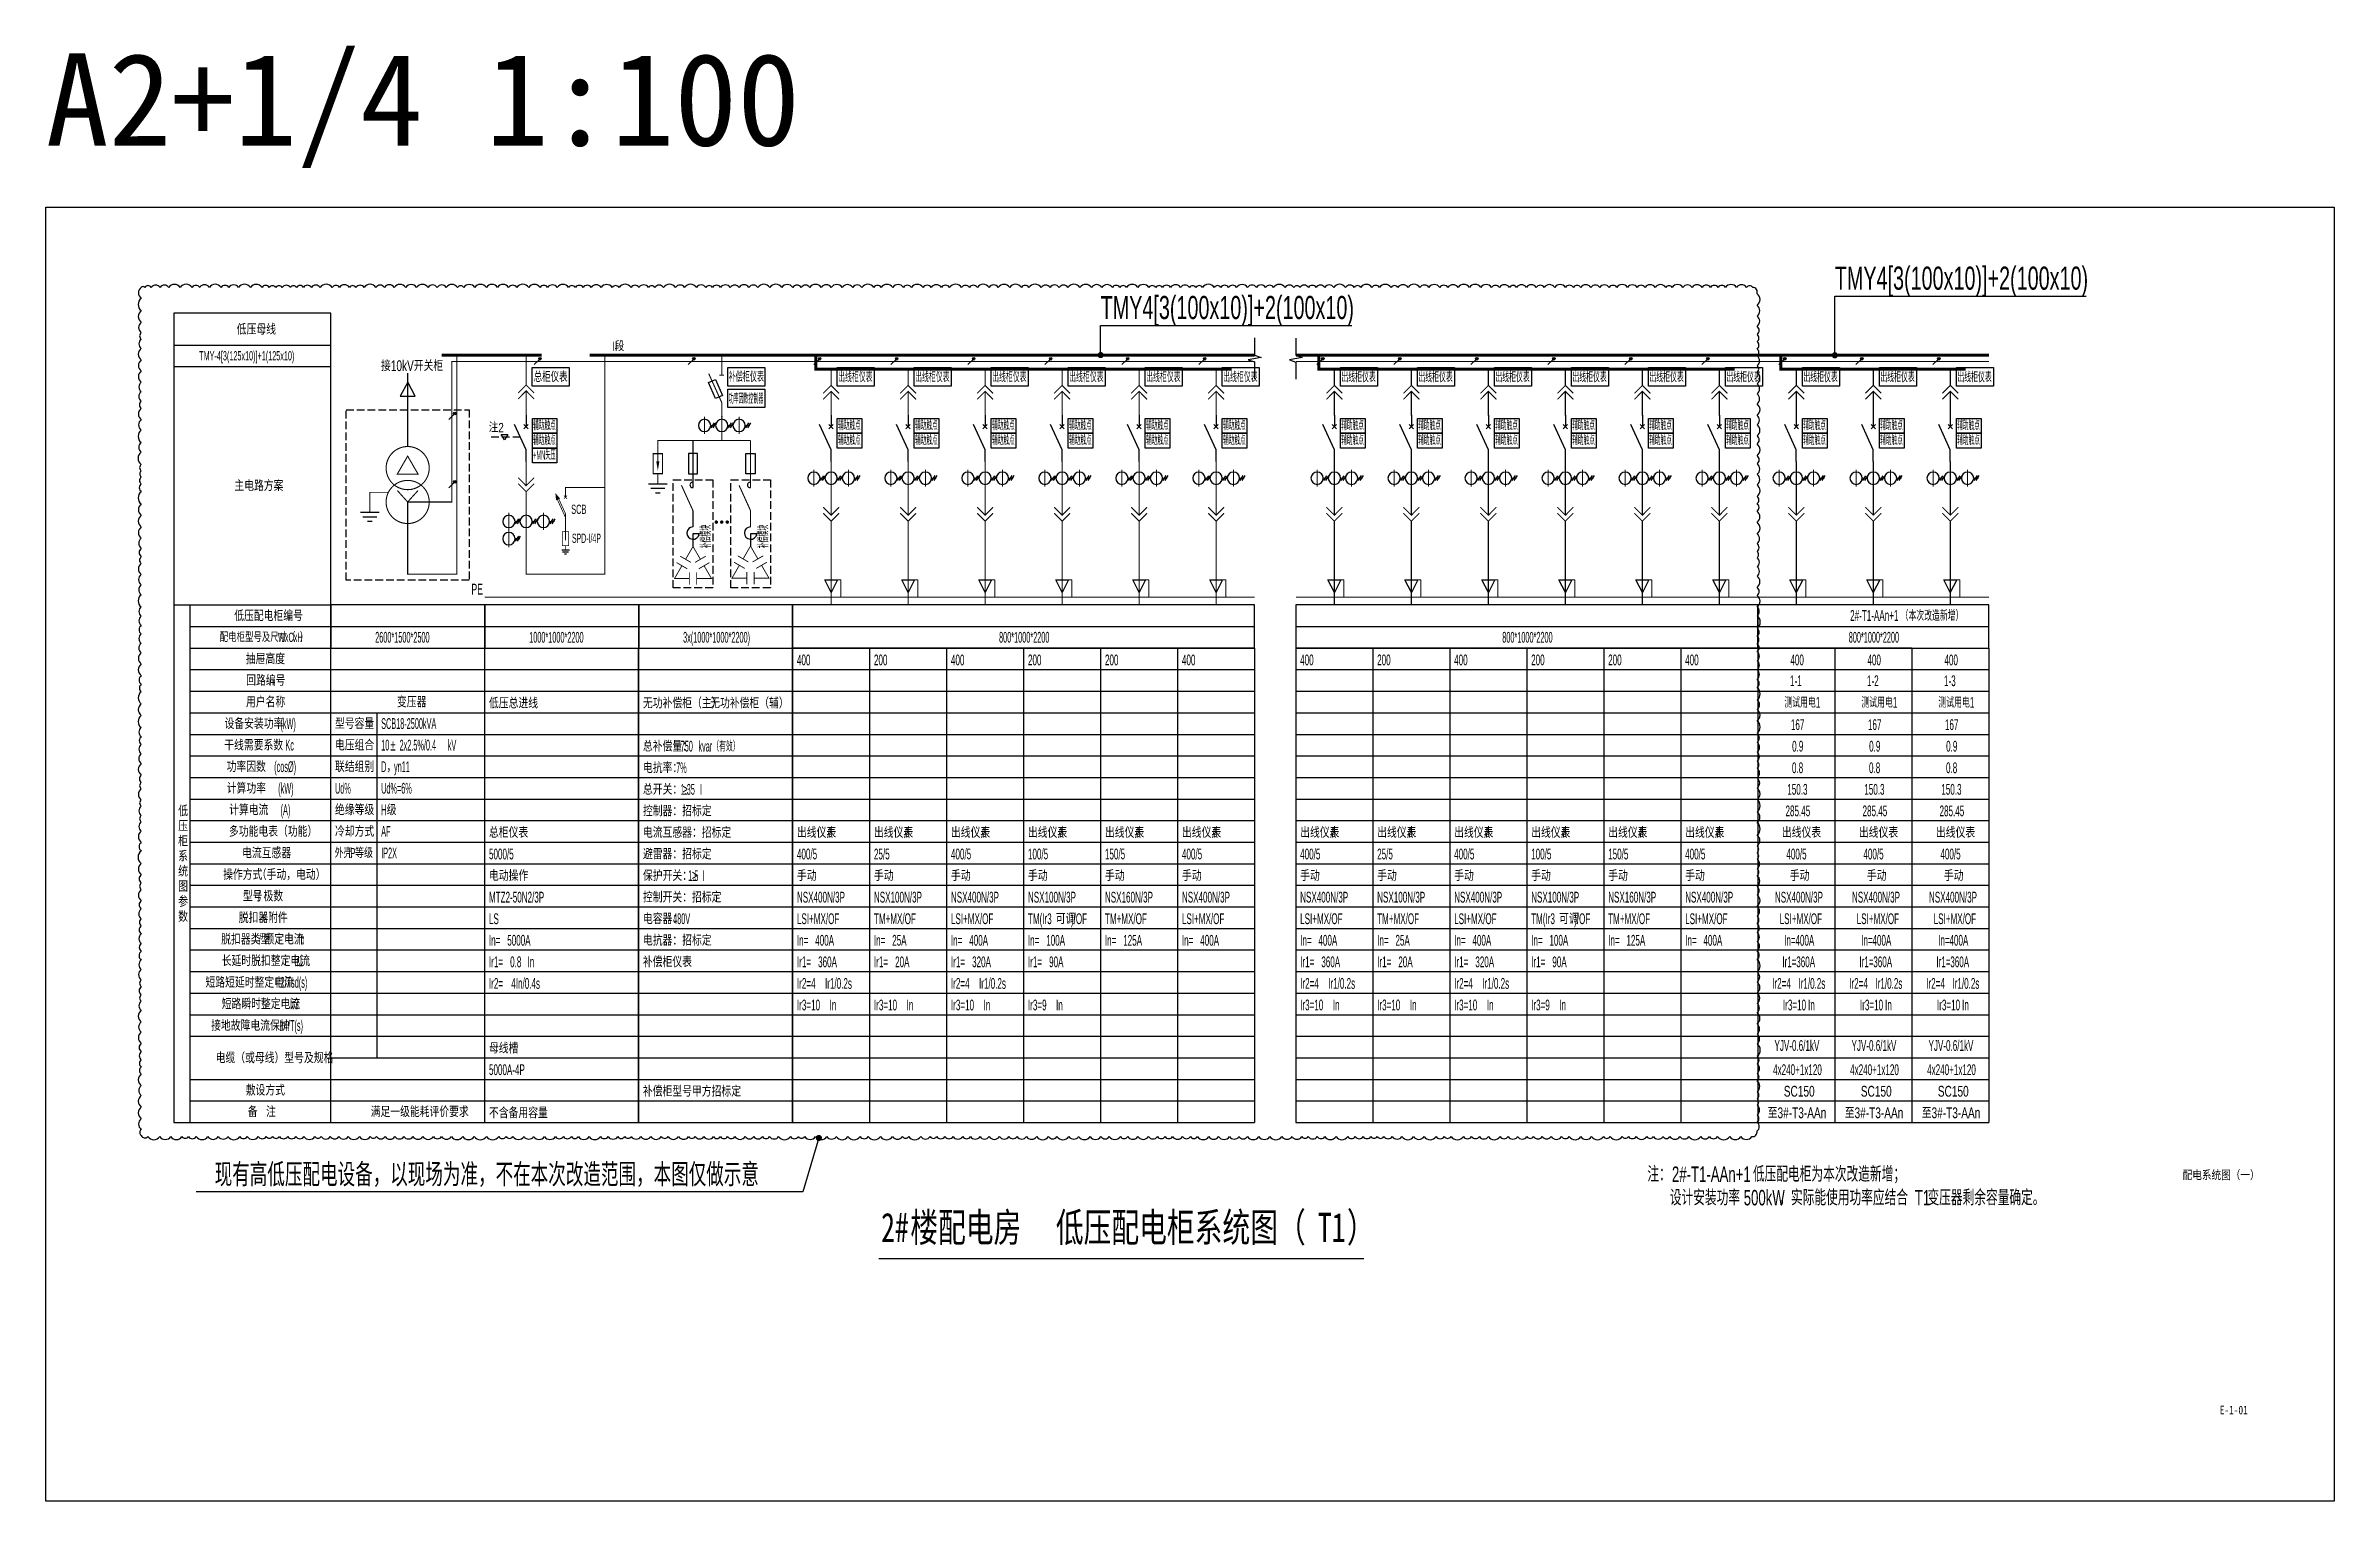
# Model space of a CAD drawing. Extents: x 280258 to 354558, y 678222 to 725463.
import ezdxf
from ezdxf.enums import TextEntityAlignment as Align

# ---------------------------------------------------------------- set-up
doc = ezdxf.new("R2010")
doc.units = 0
doc.header["$LTSCALE"] = 1000
doc.linetypes.add('CENTER2', pattern=[1.125, 0.75, -0.125, 0.125, -0.125])
doc.linetypes.add('DASH', pattern=[0.35, 0.25, -0.1])
doc.layers.get('0').update_dxf_attribs({"linetype": 'CONTINUOUS'})
for name, color, linetype in [('DIM-系统', 3, 'CONTINUOUS'), ('E-D-低压系统图线形', 110, 'CONTINUOUS'), ('E-D-低压表计', 7, 'CONTINUOUS'), ('E-D-配电箱系统线形', 7, 'CONTINUOUS'), ('E-Z-标注文字', 7, 'CONTINUOUS'), ('PUB_TEXT', 7, 'CONTINUOUS'), ('TEL_SYMB', 3, 'CONTINUOUS'), ('TEL_TAB', 7, 'CONTINUOUS'), ('WIRE-母线', 6, 'CONTINUOUS'), ('WIRE-照明', 1, 'CONTINUOUS'), ('WIRE-系统', 4, 'CONTINUOUS')]:
    doc.layers.add(name, color=color, linetype=linetype)
doc.layers.add('yichutu', color=7, linetype='CONTINUOUS', true_color=0xffffff, plot=False)
doc.styles.add('_TEL_DIM', font='bzxw.shx', dxfattribs={"width": 0.8, "height": 3.5, "bigfont": 'bzhz.shx'})
doc.styles.get("Standard").update_dxf_attribs({"font": 'GBENOR', "bigfont": 'GBCBIG'})
doc.styles.add('宋体', font='', dxfattribs={"width": 0.7})
doc.styles.get('宋体').set_extended_font_data('SimSun')
doc.linetypes.add('Ground', pattern='A,0.75,-0.125,[135,sr.shx,S=0.1,R=0,X=-0.15,Y=0],0.125,-0.125', length=1.125)

msp = doc.modelspace()

# ---------------------------------------------------------------- texts
at = {"layer": 'DIM-系统', "color": 7, "style": '_TEL_DIM'}
for s, width, p in [('TMY', 0.64, (338344, 717546)), ('4[3(100x10)]+2(100x10)', 0.64, (339698, 717546)), ('现有高低压配电设备，以现场为准，不在本次改造范围，本图仅做示意', 0.8, (285742, 688442))]:
    msp.add_text(s, height=750, dxfattribs=dict(at, width=width)).set_placement(p)
at = {"layer": 'DIM-系统', "color": 252, "style": '_TEL_DIM', "width": 0.64}
for s, p in [('TMY', (314507, 716593)), ('4[3(100x10)]+2(100x10)', (315862, 716593))]:
    msp.add_text(s, height=750, dxfattribs=at).set_placement(p)
at = {"layer": 'DIM-系统', "color": 1, "style": '_TEL_DIM'}
for s, width, p in [('注：', 0.8, (332256, 688588)), ('2#-T1-AAn+1', 0.64, (333056, 688588)), ('低压配电柜为本次改造新增；', 0.8, (335684, 688588)), ('设计安装功率', 0.8, (332986, 687825)), ('500kW', 0.64, (335386, 687825)), ('，实际能使用功率应结合', 0.8, (336540, 687825)), ('T1', 0.64, (340940, 687825)), ('变压器剩余容量确定。', 0.8, (341352, 687825))]:
    msp.add_text(s, height=500, dxfattribs=dict(at, width=width)).set_placement(p)
at = {"layer": 'PUB_TEXT', "color": 1, "style": '宋体', "width": 0.8}
msp.add_text('配电系统图（一）', height=278.8, dxfattribs=at).set_placement((350886, 688674), align=Align.CENTER)
msp.add_text('E-1-01', height=278.8, dxfattribs=at).set_placement((350842, 681042))
at = {"layer": 'TEL_SYMB', "color": 7, "style": '宋体', "width": 0.7}
for s, height, p in [('2#', 944.1, (307381, 686640)), ('楼配电房', 944.1, (308326, 686640)), ('低压配电柜系统图（', 944.1, (313052, 686640)), ('T1', 944.1, (321558, 686640)), ('）', 944, (322503, 686640))]:
    msp.add_text(s, height=height, dxfattribs=at).set_placement(p)
at = {"layer": 'TEL_TAB', "style": '_TEL_DIM'}
for s, width, p in [('2#-T1-AAn+1 （本次改造新增）', 0.56, (338842, 706797)), ('1-1', 0.56, (336889, 704678)), ('1-2', 0.56, (339389, 704678)), ('1-3', 0.56, (341890, 704678)), ('测试用电1', 0.56, (336707, 703978)), ('测试用电1', 0.56, (339207, 703978)), ('测试用电1', 0.56, (341708, 703978)), ('至3#-T3-AAn', 0.7, (336165, 690654)), ('至3#-T3-AAn', 0.7, (338666, 690654)), ('至3#-T3-AAn', 0.7, (341166, 690654))]:
    msp.add_text(s, height=350, dxfattribs=dict(at, width=width)).set_placement(p)

# ---------------------------------------------------------------- blocks, each defined once
blk = doc.blocks.new('低压-左变')
at = {"layer": 'WIRE-系统', "linetype": 'Continuous'}
h = blk.add_hatch(color=0, dxfattribs=at)
h.dxf.hatch_style = 1
h.paths.add_polyline_path([(4069, 6215, 1), (3986, 6215, 1)])
h = blk.add_hatch(color=0, dxfattribs=at)
h.dxf.hatch_style = 1
h.paths.add_polyline_path([(4069, 3994, 1), (3986, 3994, 1)])
at = {"layer": 'E-D-低压系统图线形', "color": 0, "linetype": 'Continuous'}
for p, q in [((2500, 7229), (2254, 6781)), ((2254, 6781), (2741, 6781)), ((2741, 6781), (2500, 7229)), ((1573, 3004), (973, 3004)), ((1498, 2854), (1048, 2854)), ((1348, 2704), (1198, 2704))]:
    blk.add_line(p, q, dxfattribs=at)
at = {"layer": 'E-D-低压系统图线形', "color": 0, "linetype": 'Continuous', "const_width": 35}
for points in [[(4100, 8104), (4100, 1000), (2500, 1000), (2500, 2952)], [(2500, 7529), (2500, 5160)], [(2500, 3342), (2163, 3715)], [(2500, 3342), (2837, 3715)], [(1273, 3342), (1273, 3004)], [(2500, 3342), (2500, 2952)]]:
    blk.add_lwpolyline(points, dxfattribs=at)
at = {"layer": 'E-D-低压系统图线形', "color": 0, "linetype": 'DASH'}
blk.add_lwpolyline([(500, 6333), (4500, 6333), (4500, 800), (500, 800)], close=True, dxfattribs=at)
at = {"layer": 'E-D-低压系统图线形', "color": 0, "linetype": 'Continuous', "const_width": 35}
for points in [[(2500, 5142, -1), (2500, 3742, -1), (2500, 5142, 1)], [(2500, 4042, -1), (2500, 2642, -1), (2500, 4042, 1)]]:
    blk.add_lwpolyline(points, format="xyb", close=True, dxfattribs=at)
blk.add_lwpolyline([(2500, 4831), (2837, 4247), (2163, 4247)], close=True, dxfattribs=at)
at = {"layer": 'E-D-低压系统图线形', "color": 0, "linetype": 'Ground', "lineweight": 18, "const_width": 30}
blk.add_lwpolyline([(1867, 3654), (1272, 3654), (1273, 3342), (1273, 3342)], dxfattribs=at)
at = {"layer": 'WIRE-母线', "color": 0, "const_width": 100}
blk.add_lwpolyline([(5000, 8104), (3600, 8104)], dxfattribs=at)
at = {"layer": 'WIRE-系统', "color": 0, "linetype": 'Continuous'}
for p, q in [((3998, 6185), (3836, 6023)), ((3998, 3965), (3836, 3803))]:
    blk.add_line(p, q, dxfattribs=at)
at = {"layer": 'WIRE-系统', "color": 0, "linetype": 'Continuous', "const_width": 35}
blk.add_lwpolyline([(5000, 7904), (3932, 7904), (3932, 3342), (2500, 3342)], dxfattribs=at)
at = {"layer": 'WIRE-系统', "color": 0, "linetype": 'Continuous'}
for centre in [(4027, 6215), (4027, 3994)]:
    blk.add_circle(centre, 41.5, dxfattribs=at)
at = {"color": 0, "text_generation_flag": 4, "flags": 9}
blk.add_attdef('S', (2500, 5160), '', height=0.02, rotation=180, dxfattribs=at)
at = {"layer": 'E-D-低压系统图线形', "color": 0, "linetype": 'Continuous', "style": '_TEL_DIM'}
for s, width, p in [('接10kV开关柜', 0.7, (1634, 7591)), ('PE', 0.6, (4569, 337))]:
    blk.add_text(s, height=350, dxfattribs=dict(at, width=width)).set_placement(p)
blk = doc.blocks.new('$element$00000360')
at = {"color": 0, "const_width": 0.0233}
for points in [[(0, 0), (0, -0.345)], [(-0.172, -0.517), (0, -0.345), (0.172, -0.517)], [(-0.172, -0.647), (0, -0.474), (0.172, -0.647)], [(0, -1), (0, -0.474)]]:
    blk.add_lwpolyline(points, dxfattribs=at)
at = {"color": 0, "flags": 9}
blk.add_attdef('S', (0, 0), '', height=0.00000667, dxfattribs=at)
blk = doc.blocks.new('$element$00000497')
at = {"color": 0}
for points in [[(0, 0), (0, -0.25)], [(0, -1), (0, -0.75), (-0.25, -0.2)], [(-0.047, -0.297), (0.047, -0.203)], [(-0.047, -0.203), (0.047, -0.297)]]:
    blk.add_lwpolyline(points, dxfattribs=at)
at = {"color": 0, "flags": 9}
blk.add_attdef('S', (0, 0), '', height=0.00000667, dxfattribs=at)
blk = doc.blocks.new('低压总柜全功能表')
at = {"layer": 'E-D-低压表计', "color": 0, "linetype": 'Continuous'}
blk.add_lwpolyline([(0, 600), (1200, 600), (1200, 0), (0, 0)], close=True, dxfattribs=at)
at = {"layer": 'E-D-低压表计', "color": 0, "linetype": 'Continuous', "style": '_TEL_DIM', "width": 0.830105}
blk.add_text('总柜仪表', height=340, dxfattribs=at).set_placement((43, 131), (1145, 131), align=Align.FIT)
blk = doc.blocks.new('低压-左主进')
at = {"layer": 'WIRE-系统', "linetype": 'Continuous'}
h = blk.add_hatch(color=0, dxfattribs=at)
h.dxf.hatch_style = 1
h.paths.add_polyline_path([(1836, 7991, 1), (1753, 7991, 1)])
at = {"color": 0, "linetype": 'CENTER2'}
blk.add_lwpolyline([(2384, 3423, 144, 0, 0), (2295, 3632, 0, 0, 0)], format="xyseb", dxfattribs=at)
at = {"color": 0, "const_width": 25.2}
for points in [[(2626, 2834), (2363, 3413)], [(2409, 3435), (2626, 2957), (2626, 2096)], [(2677, 3548), (2575, 3446)], [(2575, 3548), (2677, 3446)]]:
    blk.add_lwpolyline(points, dxfattribs=at)
at = {"layer": 'E-D-低压系统图线形', "color": 0, "linetype": 'DASH'}
blk.add_line((1160, 5446), (131, 5446), dxfattribs=at)
at = {"layer": 'E-D-低压系统图线形', "color": 0, "linetype": 'Continuous'}
for p, q in [((536, 5528), (752, 5528)), ((644, 5363), (536, 5528)), ((752, 5528), (644, 5363)), ((787, 2911), (787, 2911)), ((787, 2351), (787, 2351)), ((1094, 2791), (994, 2631)), ((1094, 2231), (994, 2071)), ((1157, 2791), (1057, 2631)), ((1157, 2231), (1057, 2071)), ((1347, 2911), (1347, 2911)), ((1654, 2791), (1554, 2631)), ((1717, 2791), (1617, 2631)), ((1907, 2911), (1907, 2911)), ((2214, 2791), (2114, 2631)), ((2279, 2791), (2179, 2631)), ((2752, 1777), (2500, 1777)), ((2721, 1714), (2532, 1714)), ((2658, 1651), (2595, 1651))]:
    blk.add_line(p, q, dxfattribs=at)
for points, const_width in [([(1347, 7658), (1347, 8104)], 35), ([(3905, 8076), (3905, 1000), (1347, 1000), (1347, 3158)], 35), ([(3905, 3813), (2626, 3813), (2626, 3497)], 35), ([(787, 2991), (787, 2431)], 35), ([(1907, 2991), (1907, 2431)], 35), ([(787, 2431), (787, 1871)], 35), ([(987, 2711), (1147, 2711)], 35), ([(1547, 2711), (1707, 2711)], 35), ([(2109, 2711), (2269, 2711)], 35), ([(2731, 1923), (2521, 1923), (2521, 2378), (2731, 2378), (2731, 1923)], 24.5), ([(987, 2151), (1147, 2151)], 35), ([(2626, 1923), (2626, 1777)], 24.5)]:
    blk.add_lwpolyline(points, dxfattribs=dict(at, const_width=const_width))
at = {"layer": 'E-D-低压系统图线形', "color": 0, "linetype": 'Ground', "lineweight": 18, "const_width": 30}
blk.add_lwpolyline([(0, 250), (5000, 250)], dxfattribs=at)
at = {"layer": 'E-D-低压系统图线形', "color": 0, "linetype": 'Continuous'}
for centre, start, end in [((787, 2711), 90, 270), ((787, 2151), 90, 270), ((787, 2711), 270, 90), ((787, 2151), 270, 90), ((1347, 2711), 90, 270), ((1347, 2711), 270, 90), ((1907, 2711), 90, 270), ((1907, 2711), 270, 90)]:
    blk.add_arc(centre, 200, start, end, dxfattribs=at)
blk.add_solid([(2626, 2010), (2661, 2220), (2591, 2220), (2626, 2010)], dxfattribs=at)
at = {"layer": 'WIRE-母线', "color": 0, "const_width": 100}
for points in [[(1847, 8104), (0, 8104)], [(3405, 8104), (5000, 8104)]]:
    blk.add_lwpolyline(points, dxfattribs=at)
at = {"layer": 'WIRE-系统', "color": 0, "linetype": 'Continuous'}
blk.add_line((1765, 7961), (1603, 7799), dxfattribs=at)
at = {"layer": 'WIRE-系统', "color": 0, "linetype": 'Continuous', "const_width": 35}
blk.add_lwpolyline([(0, 7904), (5000, 7904)], dxfattribs=at)
at = {"layer": 'WIRE-系统', "color": 0, "linetype": 'Continuous'}
blk.add_circle((1795, 7991), 41.5, dxfattribs=at)
at = {"layer": 'E-D-低压系统图线形', "color": 252, "linetype": 'Continuous', "xscale": 1500, "yscale": 1500, "zscale": 1500}
for name, p in [('$element$00000360', (1347, 7658)), ('$element$00000497', (1347, 6158))]:
    blk.add_blockref(name, p, dxfattribs=at)
at = {"layer": 'E-D-低压系统图线形', "color": 252, "linetype": 'Continuous', "xscale": -1500, "yscale": 1500, "zscale": 1500, "rotation": 180}
blk.add_blockref('$element$00000360', (1347, 3158), dxfattribs=at)
at = {"layer": 'WIRE-照明', "color": 252}
blk.add_blockref('低压总柜全功能表', (1547, 7104), dxfattribs=at)
at = {"layer": 'E-D-低压系统图线形', "color": 0, "flags": 9}
blk.add_attdef('S', (2626, 3632), '', height=0.01, dxfattribs=at)
at = {"layer": 'E-D-低压系统图线形', "color": 0, "linetype": 'Continuous', "text_generation_flag": 4, "flags": 9}
blk.add_attdef('S', (2626, 1923), '', height=0.007, rotation=180, dxfattribs=at)
at = {"layer": 'E-Z-标注文字', "color": 0, "linetype": 'Continuous', "style": '_TEL_DIM'}
for s, width, p in [('I段 ', 0.8, (4132, 8244)), ('注2', 0.8, (131, 5607)), ('SCB', 0.6, (2809, 2955)), ('SPD-I/4P', 0.45, (2834, 2015))]:
    blk.add_text(s, height=300, dxfattribs=dict(at, width=width)).set_placement(p)
blk = doc.blocks.new('MN+OF')
at = {"layer": 'E-D-低压表计', "color": 0, "linetype": 'Continuous'}
for points in [[(577, 190), (1377, 190), (1377, -290), (577, -290)], [(577, -290), (1377, -290), (1377, -770), (577, -770)], [(577, -770), (1377, -770), (1377, -1250), (577, -1250)]]:
    blk.add_lwpolyline(points, close=True, dxfattribs=at)
at = {"layer": 'E-D-低压表计', "color": 0, "linetype": 'Continuous', "style": '_TEL_DIM'}
for s, width, p, p2 in [('辅助触点', 0.635692, (600, -190), (1333, -190)), ('辅助触点', 0.635692, (600, -670), (1333, -670)), ('+MN失压', 0.54657, (600, -1150), (1333, -1150))]:
    blk.add_text(s, height=300, dxfattribs=dict(at, width=width)).set_placement(p, p2, align=Align.FIT)
blk = doc.blocks.new('IP2X')
at = {"layer": 'TEL_TAB', "color": 0, "style": '_TEL_DIM', "width": 0.49}
blk.add_text('IP2X', height=350, dxfattribs=at).set_placement((140, -525))
blk = doc.blocks.new('2500TL1')
at = {"layer": 'TEL_TAB', "color": 0}
for p, q in [((5087, 9465), (0, 9465)), ((0, 9465), (0, -16800)), ((5087, -16800), (5087, 9465)), ((0, 8431), (5087, 8431)), ((0, 7744), (5087, 7744)), ((0, 0), (5087, 0)), ((517, 0), (517, -16800)), ((10087, 0), (5087, 0)), ((5087, 0), (5087, -1400)), ((15087, 0), (10087, 0)), ((10087, 0), (10087, -1400)), ((10087, -1400), (10087, 0)), ((15087, -1400), (15087, 0)), ((15087, 0), (15087, -1400)), ((517, -700), (5087, -700)), ((5087, -700), (10087, -700)), ((10087, -700), (15087, -700)), ((517, -1400), (5087, -1400)), ((5087, -1400), (10087, -1400)), ((10087, -1400), (15087, -1400)), ((10087, -16800), (10087, -1400)), ((15087, -16800), (15087, -1400)), ((517, -2100), (5087, -2100)), ((5087, -2100), (10087, -2100)), ((10087, -2100), (15087, -2100)), ((517, -2800), (5087, -2800)), ((5087, -2800), (10087, -2800)), ((10087, -2800), (15087, -2800)), ((517, -3500), (5087, -3500)), ((5087, -3500), (10087, -3500)), ((6587, -3500), (6587, -14700)), ((10087, -3500), (15087, -3500)), ((517, -4200), (5087, -4200)), ((5087, -4200), (10087, -4200)), ((10087, -4200), (15087, -4200)), ((517, -4900), (5087, -4900)), ((5087, -4900), (10087, -4900)), ((10087, -4900), (15087, -4900)), ((517, -5600), (5087, -5600)), ((5087, -5600), (10087, -5600)), ((10087, -5600), (15087, -5600)), ((517, -6300), (5087, -6300)), ((5087, -6300), (10087, -6300)), ((10087, -6300), (15087, -6300)), ((517, -7000), (5087, -7000)), ((5087, -7000), (10087, -7000)), ((10087, -7000), (15087, -7000)), ((517, -7700), (5087, -7700)), ((5087, -7700), (10087, -7700)), ((10087, -7700), (15087, -7700)), ((517, -8400), (5087, -8400)), ((5087, -8400), (10087, -8400)), ((10087, -8400), (15087, -8400)), ((517, -9100), (5087, -9100)), ((5087, -9100), (10087, -9100)), ((10087, -9100), (15087, -9100)), ((517, -9800), (5087, -9800)), ((5087, -9800), (10087, -9800)), ((10087, -9800), (15087, -9800)), ((517, -10500), (5087, -10500)), ((5087, -10500), (10087, -10500)), ((10087, -10500), (15087, -10500)), ((517, -11200), (5087, -11200)), ((5087, -11200), (10087, -11200)), ((10087, -11200), (15087, -11200)), ((517, -11900), (5087, -11900)), ((517, -12600), (5087, -12600)), ((5087, -11900), (10087, -11900)), ((5087, -12600), (10087, -12600)), ((10087, -11900), (15087, -11900)), ((10087, -12600), (15087, -12600)), ((517, -13300), (5087, -13300)), ((5087, -13300), (10087, -13300)), ((10087, -13300), (15087, -13300)), ((517, -14000), (5087, -14000)), ((5087, -14000), (10087, -14000)), ((10087, -14000), (15087, -14000)), ((5087, -14700), (10087, -14700)), ((10087, -14700), (15087, -14700)), ((517, -15400), (5087, -15400)), ((5087, -15400), (10087, -15400)), ((10087, -15400), (15087, -15400)), ((517, -16100), (5087, -16100)), ((5087, -16100), (10087, -16100)), ((10087, -16100), (15087, -16100)), ((0, -16800), (5087, -16800)), ((5087, -16800), (10087, -16800)), ((10087, -16800), (15087, -16800))]:
    blk.add_line(p, q, dxfattribs=at)
at = {"layer": 'E-D-低压表计', "color": 252}
blk.add_blockref('低压-左主进', (10087, 0), dxfattribs=at)
at = {"layer": 'TEL_TAB', "color": 252}
for name, p in [('MN+OF', (11058, 5863)), ('IP2X', (6587, -7700))]:
    blk.add_blockref(name, p, dxfattribs=at)
at = {"layer": 'WIRE-母线', "color": 252}
blk.add_blockref('低压-左变', (5087, 0), dxfattribs=at)
at = {"layer": 'TEL_TAB', "color": 0, "style": '_TEL_DIM'}
for s, height, width, p in [('低压母线', 350, 0.7, (2038, 8773)), ('主电路方案', 350, 0.7, (1960, 3697)), ('低压配电柜编号', 350, 0.7, (1956, -525)), ('配电柜型号及尺寸（', 300, 0.7, (1487, -1200)), ('WxCxH', 300, 0.49, (3377, -1200)), ('）', 300, 0.7, (4084, -1200)), ('2600*1500*2500', 350, 0.49, (6533, -1225)), ('1000*1000*2200', 350, 0.49, (11533, -1225)), ('抽屉高度', 350, 0.7, (2331, -1925)), ('用户名称', 350, 0.7, (2339, -3325)), ('回路编号', 350, 0.7, (2343, -2625)), ('变压器', 350, 0.7, (7240, -3325)), ('设备安装功率', 350, 0.7, (1641, -4025)), ('(kW)', 350, 0.49, (3456, -4025)), ('型号容量', 350, 0.7, (5227, -4025)), ('SCB18-2500kVA', 350, 0.49, (6727, -4025)), ('低压总进线', 350, 0.7, (10227, -3360)), ('干线需要系数', 350, 0.7, (1633, -4725)), ('Kc', 350, 0.49, (3618, -4725)), ('电压组合', 350, 0.7, (5227, -4725)), ('10', 350, 0.49, (6727, -4725)), ('±', 350, 0.7, (7021, -4725)), ('2x2.5%/0.4', 350, 0.49, (7324, -4725)), ('kV', 350, 0.49, (8889, -4725)), ('功率因数', 350, 0.7, (1709, -5425)), ('(cos%%c)', 350, 0.49, (3254, -5425)), ('联结组别', 350, 0.7, (5227, -5425)), ('D', 350, 0.49, (6727, -5425)), ('yn11', 350, 0.49, (7143, -5425)), ('计算功率', 350, 0.7, (1713, -6125)), ('(kW)', 350, 0.49, (3384, -6125)), ('Ud%', 350, 0.49, (5227, -6125)), ('Ud%%%=6%%%', 350, 0.49, (6727, -6125)), ('，', 350, 0.7, (6898, -5425)), ('低', 350, 0.7, (137, -6860)), ('计算电流', 350, 0.7, (1790, -6825)), ('(A)', 350, 0.49, (3462, -6825)), ('绝缘等级', 350, 0.7, (5227, -6825)), ('H', 350, 0.49, (6727, -6825)), ('级', 350, 0.7, (6907, -6825)), ('压', 350, 0.7, (137, -7350)), ('多功能电表（功能）', 350, 0.7, (1785, -7525)), ('冷却方式', 350, 0.7, (5227, -7525)), ('AF', 350, 0.49, (6727, -7525)), ('总柜仪表', 350, 0.7, (10227, -7560)), ('柜', 350, 0.7, (137, -7840)), ('系', 350, 0.7, (137, -8330)), ('电流互感器', 350, 0.7, (2211, -8225)), ('外壳', 320, 0.7, (5215, -8210)), ('IP', 320, 0.49, (5663, -8210)), ('等级', 320, 0.7, (5879, -8210)), ('5000/5', 350, 0.56, (10227, -8260)), ('统', 350, 0.7, (137, -8820)), ('操作方式', 350, 0.7, (1596, -8925)), ('（手动，电动）', 350, 0.7, (2690, -8925)), ('电动操作', 350, 0.7, (10227, -8960)), ('参', 350, 0.7, (137, -9800)), ('图', 350, 0.7, (137, -9310)), ('型号', 350, 0.7, (2236, -9625)), ('/', 350, 0.49, (2726, -9625)), ('极数', 350, 0.7, (2906, -9625)), ('MTZ2-50N2/3P', 350, 0.56, (10227, -9660)), ('数', 350, 0.7, (137, -10290)), ('脱扣器', 350, 0.7, (2105, -10325)), ('+', 350, 0.49, (2840, -10325)), ('附件', 350, 0.7, (3053, -10325)), ('LS', 350, 0.56, (10227, -10360)), ('脱扣器类型', 350, 0.7, (1532, -11025)), ('/', 350, 0.49, (2757, -11025)), ('额定电流', 350, 0.7, (2936, -11025)), ('In', 350, 0.49, (4044, -11025)), ('In=', 350, 0.56, (10227, -11060)), ('5000A', 350, 0.56, (10820, -11060)), ('长延时脱扣整定电流', 350, 0.7, (1550, -11725)), ('Ir1', 350, 0.49, (3912, -11725)), ('Ir1=', 350, 0.56, (10227, -11760)), ('0.8', 350, 0.56, (10914, -11760)), ('In', 350, 0.56, (11479, -11760)), ('短路短延时整定电流', 350, 0.7, (1023, -12425)), ('Ir2/Tsd(s)', 350, 0.49, (3315, -12425)), ('Ir2=', 350, 0.56, (10227, -12460)), ('4In/0.4s', 350, 0.56, (10951, -12460)), ('短路瞬时整定电流', 350, 0.7, (1549, -13125)), ('Ir3', 350, 0.49, (3768, -13125)), ('接地故障电流保护', 350, 0.7, (1206, -13825)), ('Ir4/T(s)', 350, 0.49, (3425, -13825)), ('电缆（或母线）型号及规格', 350, 0.7, (1354, -14875)), ('母线槽', 350, 0.7, (10227, -14560)), ('敷设方式', 350, 0.7, (2329, -15925)), ('5000A-4P', 350, 0.56, (10227, -15260)), ('备', 350, 0.7, (2397, -16625)), ('注', 350, 0.7, (2988, -16625)), ('满足一级能耗评价要求', 350, 0.7, (6385, -16625)), ('不含备用容量', 350, 0.7, (10227, -16660))]:
    blk.add_text(s, height=height, dxfattribs=dict(at, width=width)).set_placement(p)
at = {"layer": 'TEL_TAB', "color": 0, "style": '_TEL_DIM', "width": 0.49}
blk.add_text('TMY-4[3(125x10)]+1(125x10)', height=300, dxfattribs=at).set_placement((2363, 7937), align=Align.CENTER)
blk = doc.blocks.new('$TelecSys$00000011')
at = {"color": 0, "const_width": 0.5}
blk.add_lwpolyline([(-0.25, 0, 1), (0.25, 0, 1)], format="xyb", close=True, dxfattribs=at)
blk = doc.blocks.new('$element$00000577')
at = {"color": 0, "const_width": 0.0233}
for points in [[(0, 0), (0, -0.25)], [(-0.25, -0.2), (0, -0.75), (0, -1)]]:
    blk.add_lwpolyline(points, dxfattribs=at)
at = {"color": 0}
blk.add_arc((-0.008, -0.192), 0.0589, 81.8699, 278.1301, dxfattribs=at)
at = {"color": 0, "flags": 9}
blk.add_attdef('S', (0, 0), '', height=0.00000667, dxfattribs=at)
blk = doc.blocks.new('$element$00000582')
at = {"color": 0}
for p, q in [((-0.1, -0.283), (0.1, -0.283)), ((-0.1, -0.717), (-0.1, -0.283)), ((0.1, -0.283), (0.1, -0.717)), ((0.1, -0.717), (-0.1, -0.717))]:
    blk.add_line(p, q, dxfattribs=at)
at = {"color": 0, "const_width": 0.0233}
blk.add_lwpolyline([(0, 0), (0, -1)], dxfattribs=at)
at = {"color": 0, "flags": 9}
blk.add_attdef('S', (0, 0), '', height=0.00000667, dxfattribs=at)
blk = doc.blocks.new('$element$00000256')
at = {"color": 0, "const_width": 0.0233}
for points in [[(-0.2, -0.346), (0, 0), (0.2, -0.346)], [(-0.1, -0.866), (-0.5, -0.866), (-0.3, -0.52)], [(-0.444, -0.436), (-0.156, -0.603)], [(-0.344, -0.263), (-0.056, -0.43)], [(0.056, -0.43), (0.344, -0.263)], [(0.1, -0.866), (0.5, -0.866), (0.3, -0.52)], [(0.156, -0.603), (0.444, -0.436)], [(-0.1, -0.699), (-0.1, -1.033)], [(0.1, -0.699), (0.1, -1.033)]]:
    blk.add_lwpolyline(points, dxfattribs=at)
at = {"color": 0, "flags": 9}
blk.add_attdef('S', (0, 0), '', height=0.00000667, dxfattribs=at)
blk = doc.blocks.new('$element$00000529')
at = {"color": 0}
for p, q in [((-0.291, -0.342), (-0.139, -0.275)), ((-0.136, -0.693), (-0.291, -0.342)), ((-0.139, -0.275), (0.017, -0.625)), ((0.017, -0.625), (-0.136, -0.693))]:
    blk.add_line(p, q, dxfattribs=at)
at = {"color": 0, "const_width": 0.0233}
for points in [[(0, 0), (0, -0.183)], [(0, -1), (0, -0.78), (-0.283, -0.152)], [(-0.05, -0.183), (0.05, -0.183)]]:
    blk.add_lwpolyline(points, dxfattribs=at)
at = {"color": 0, "flags": 9}
blk.add_attdef('S', (0, 0), '', height=0.00000667, dxfattribs=at)
blk = doc.blocks.new('补偿柜多功能')
at = {"layer": 'E-D-低压表计', "color": 0, "linetype": 'Continuous'}
blk.add_lwpolyline([(0, 600), (1200, 600), (1200, 0), (0, 0)], close=True, dxfattribs=at)
at = {"layer": 'E-D-低压表计', "color": 0, "linetype": 'Continuous', "style": '_TEL_DIM', "width": 0.68745}
blk.add_text('补偿柜仪表', height=340, dxfattribs=at).set_placement((23, 135), (1170, 135), align=Align.FIT)
blk = doc.blocks.new('补偿辅柜（共补）')
at = {"layer": 'E-D-低压系统图线形', "color": 0, "linetype": 'Continuous'}
for p, q in [((2140, 6027), (2140, 6027)), ((2700, 6027), (2700, 6027)), ((3260, 6027), (3260, 6027)), ((2447, 5907), (2347, 5747)), ((2510, 5907), (2410, 5747)), ((3007, 5907), (2907, 5747)), ((3070, 5907), (2970, 5747)), ((3567, 5907), (3467, 5747)), ((3630, 5907), (3530, 5747)), ((923, 3924), (323, 3924)), ((848, 3774), (398, 3774)), ((698, 3624), (548, 3624)), ((1965, 2308), (1761, 2308)), ((1761, 2308), (1761, 1910)), ((3835, 2308), (3631, 2308)), ((3631, 2308), (3631, 1910))]:
    blk.add_line(p, q, dxfattribs=at)
at = {"layer": 'E-D-低压系统图线形', "color": 0, "const_width": 100}
blk.add_lwpolyline([(0, 8104), (5000, 8104)], dxfattribs=at)
at = {"layer": 'E-D-低压系统图线形', "color": 0, "linetype": 'Continuous', "const_width": 35}
for points in [[(2700, 8104), (2700, 7735)], [(2700, 8104), (2700, 7735)], [(2140, 6107), (2140, 5547)], [(2700, 6049), (2700, 6235)], [(2700, 6049), (2700, 5336)], [(2700, 5952), (2700, 5336)], [(3260, 6107), (3260, 5547)], [(1765, 5336), (626, 5336), (626, 4654)], [(3635, 5336), (1765, 5336)], [(2340, 5827), (2500, 5827)], [(2900, 5827), (3060, 5827)], [(3460, 5827), (3620, 5827)], [(773, 4261), (473, 4261), (473, 4911), (773, 4911), (773, 4261)], [(623, 4261), (623, 3924)], [(1765, 2682), (1765, 2533)], [(3635, 2682), (3635, 2533)], [(1761, 2130), (1761, 1910)], [(3632, 2130), (3632, 1910)]]:
    blk.add_lwpolyline(points, dxfattribs=at)
at = {"layer": 'E-D-低压系统图线形', "color": 0, "linetype": 'DASH'}
for points in [[(1126, 4065), (2408, 4065), (2408, 555), (1126, 555)], [(2996, 4065), (4278, 4065), (4278, 555), (2996, 555)]]:
    blk.add_lwpolyline(points, close=True, dxfattribs=at)
at = {"layer": 'E-D-低压系统图线形', "color": 0, "linetype": 'Ground', "lineweight": 18, "const_width": 30}
blk.add_lwpolyline([(0, 250), (5000, 250)], dxfattribs=at)
at = {"layer": 'E-D-低压系统图线形', "color": 0, "linetype": 'Continuous'}
for centre, radius, start, end in [((2140, 5827), 200, 90, 270), ((2140, 5827), 200, 270, 90), ((2700, 5827), 200, 90, 270), ((2700, 5827), 200, 270, 90), ((3260, 5827), 200, 90, 270), ((3260, 5827), 200, 270, 90), ((1765, 2331), 201, 89.9084, 353.42498), ((3635, 2331), 201, 89.9084, 353.42498)]:
    blk.add_arc(centre, radius, start, end, dxfattribs=at)
at = {"layer": 'E-D-低压系统图线形', "color": 0}
blk.add_point((2700, 6103), dxfattribs=at)
at = {"layer": 'E-D-低压系统图线形', "color": 0, "linetype": 'Continuous'}
for points in [[(623, 4386), (673, 4686), (573, 4686), (623, 4386)], [(673, 4661), (573, 4661), (623, 4361), (573, 4661)], [(573, 4661), (623, 4361), (673, 4661), (573, 4661)]]:
    blk.add_solid(points, dxfattribs=at)
at = {"layer": 'E-D-低压系统图线形', "color": 252, "linetype": 'Continuous'}
for name, p, xscale, yscale, zscale in [('$element$00000529', (2700, 7735), 1500, 1500, 1500), ('$element$00000582', (1765, 5336), -1500, 1500, 1500), ('$element$00000582', (3635, 5336), 1500, 1500, 1500), ('$element$00000577', (1765, 4182), 1500, 1500, 1500), ('$element$00000577', (3635, 4182), 1500, 1500, 1500), ('$TelecSys$00000011', (2521, 2688), -112, 112, 112), ('$TelecSys$00000011', (2699, 2688), -112, 112, 112), ('$TelecSys$00000011', (2877, 2688), -112, 112, 112), ('$element$00000256', (1765, 1897), -1200, 1200, 1200), ('$element$00000256', (3631, 1910), -1200, 1200, 1200)]:
    blk.add_blockref(name, p, dxfattribs=dict(at, xscale=xscale, yscale=yscale, zscale=zscale))
at = {"layer": 'E-D-低压系统图线形', "color": 252}
blk.add_blockref('补偿柜多功能', (2900, 7104), dxfattribs=at)
at = {"layer": 'E-D-低压系统图线形', "color": 0, "linetype": 'Continuous', "style": '_TEL_DIM', "width": 0.573194}
for p, p2 in [((2346, 1839), (2346, 2603)), ((4211, 1839), (4211, 2603))]:
    blk.add_text('补偿模块', height=340, rotation=90, dxfattribs=at).set_placement(p, p2, align=Align.FIT)
at = {"layer": 'E-D-低压系统图线形', "color": 0, "flags": 9}
blk.add_attdef('S', (2700, 6049), '', height=0.01, dxfattribs=at)
at = {"layer": 'E-D-低压系统图线形', "color": 0, "linetype": 'Continuous', "text_generation_flag": 4, "flags": 9}
blk.add_attdef('S', (623, 4261), '', height=0.01, rotation=180, dxfattribs=at)
at = {"layer": 'E-D-低压系统图线形', "color": 0, "text_generation_flag": 4, "flags": 9}
blk.add_attdef('S', (3635, 1897), '', height=0.008, rotation=180, dxfattribs=at)
blk = doc.blocks.new('K-功率因素控制器')
at = {"layer": 'E-D-低压表计', "color": 0, "linetype": 'Continuous'}
blk.add_lwpolyline([(0, 600), (1200, 600), (1200, 0), (0, 0)], close=True, dxfattribs=at)
at = {"layer": 'E-D-低压表计', "color": 0, "linetype": 'Continuous', "style": '_TEL_DIM', "width": 0.472015}
blk.add_text('功率因数控制器', height=340, dxfattribs=at).set_placement((28, 125), (1145, 125), align=Align.FIT)
blk = doc.blocks.new('低压-补偿主柜')
at = {"layer": 'WIRE-系统', "linetype": 'Continuous'}
h = blk.add_hatch(color=0, dxfattribs=at)
h.dxf.hatch_style = 1
h.paths.add_polyline_path([(1836, 7991, 1), (1753, 7991, 1)])
at = {"layer": 'WIRE-系统', "color": 0, "linetype": 'Continuous'}
blk.add_line((1765, 7961), (1603, 7799), dxfattribs=at)
at = {"layer": 'WIRE-系统', "color": 0, "linetype": 'Continuous', "const_width": 35}
blk.add_lwpolyline([(0, 7904), (5000, 7904)], dxfattribs=at)
at = {"layer": 'WIRE-系统', "color": 0, "linetype": 'Continuous'}
blk.add_circle((1795, 7991), 41.5, dxfattribs=at)
at = {"layer": 'E-D-低压系统图线形', "color": 252}
blk.add_blockref('补偿辅柜（共补）', (0, 0), dxfattribs=at)
at = {"layer": 'E-D-低压表计', "color": 252}
blk.add_blockref('K-功率因素控制器', (2900, 6405), dxfattribs=at)
blk = doc.blocks.new('2500GB11')
at = {"layer": 'TEL_TAB', "color": 0}
for p, q in [((5000, 0), (0, 0)), ((0, 0), (0, -1400)), ((5000, -1400), (5000, 0)), ((5000, 0), (5000, -1400)), ((0, -700), (5000, -700)), ((0, -1400), (5000, -1400)), ((0, -16800), (0, -1400)), ((5000, -16800), (5000, -1400)), ((0, -2100), (5000, -2100)), ((0, -2800), (5000, -2800)), ((0, -3500), (5000, -3500)), ((0, -4200), (5000, -4200)), ((0, -4900), (5000, -4900)), ((0, -5600), (5000, -5600)), ((0, -6300), (5000, -6300)), ((0, -7000), (5000, -7000)), ((0, -7700), (5000, -7700)), ((0, -8400), (5000, -8400)), ((0, -9100), (5000, -9100)), ((0, -9800), (5000, -9800)), ((0, -10500), (5000, -10500)), ((0, -11200), (5000, -11200)), ((0, -11900), (5000, -11900)), ((0, -12600), (5000, -12600)), ((0, -13300), (5000, -13300)), ((0, -14000), (5000, -14000)), ((0, -14700), (5000, -14700)), ((0, -15400), (5000, -15400)), ((0, -16100), (5000, -16100)), ((0, -16800), (5000, -16800))]:
    blk.add_line(p, q, dxfattribs=at)
at = {"layer": 'E-D-低压表计', "color": 252}
blk.add_blockref('低压-补偿主柜', (0, 0), dxfattribs=at)
at = {"layer": 'TEL_TAB', "color": 0, "style": '_TEL_DIM', "width": 0.49}
blk.add_text('3x(1000*1000*2200)', height=350, dxfattribs=at).set_placement((2530, -1225), align=Align.CENTER)
at = {"layer": 'TEL_TAB', "color": 0, "style": '_TEL_DIM'}
for s, width, p in [('无功补偿柜（主）', 0.7, (140, -3360)), ('无功补偿柜（辅）', 0.7, (2323, -3360)), ('总补偿量：', 0.7, (140, -4760)), ('750', 0.49, (1365, -4760)), ('kvar（有效）', 0.49, (1941, -4760)), ('电抗率：', 0.7, (140, -5460)), ('7%%%', 0.49, (1218, -5460)), ('总开关：≥', 0.7, (140, -6160)), ('1.35', 0.49, (1365, -6160)), ('I', 0.49, (1990, -6160)), ('控制器：招标定', 0.7, (140, -6860)), ('电流互感器：招标定', 0.7, (140, -7560)), ('避雷器：招标定', 0.7, (140, -8260)), ('保护开关：≥', 0.7, (140, -8960)), ('1.5', 0.49, (1610, -8960)), ('I', 0.49, (2072, -8960)), ('控制开关：招标定', 0.7, (140, -9660)), ('电容器：', 0.7, (140, -10360)), ('480V', 0.49, (1120, -10360)), ('电抗器：招标定', 0.7, (140, -11060)), ('补偿柜仪表', 0.7, (140, -11760)), ('补偿柜型号甲方招标定', 0.7, (140, -15960))]:
    blk.add_text(s, height=350, dxfattribs=dict(at, width=width)).set_placement(p)
blk = doc.blocks.new('BG31')
at = {"layer": 'TEL_TAB', "color": 0}
for p, q in [((15000, 0), (0, 0)), ((0, 0), (0, -15400)), ((2500, 0), (2500, -15400)), ((5000, 0), (5000, -15400)), ((7500, 0), (7500, -15400)), ((10000, 0), (10000, -15400)), ((12500, 0), (12500, -15400)), ((15000, 0), (15000, -15400)), ((0, -700), (15000, -700)), ((0, -1400), (15000, -1400)), ((0, -2100), (15000, -2100)), ((0, -2800), (15000, -2800)), ((0, -3500), (15000, -3500)), ((0, -4200), (15000, -4200)), ((0, -4900), (15000, -4900)), ((0, -5600), (15000, -5600)), ((0, -6300), (15000, -6300)), ((0, -7000), (15000, -7000)), ((0, -7700), (15000, -7700)), ((0, -8400), (15000, -8400)), ((0, -9100), (15000, -9100)), ((0, -9800), (15000, -9800)), ((0, -10500), (15000, -10500)), ((0, -11200), (15000, -11200)), ((0, -11900), (15000, -11900)), ((0, -12600), (15000, -12600)), ((0, -13300), (15000, -13300)), ((0, -14000), (15000, -14000)), ((0, -14700), (15000, -14700)), ((0, -15400), (15000, -15400))]:
    blk.add_line(p, q, dxfattribs=at)
at = {"layer": 'TEL_TAB', "color": 0, "style": '_TEL_DIM'}
for s, width, p in [('400', 0.56, (140, -560)), ('200', 0.56, (2640, -560)), ('400', 0.56, (5140, -560)), ('200', 0.56, (7640, -560)), ('200', 0.56, (10140, -560)), ('400', 0.56, (12640, -560)), ('出线仪表', 0.7, (140, -6160)), ('A', 0.56, (1120, -6160)), ('出线仪表', 0.7, (2640, -6160)), ('A', 0.56, (3620, -6160)), ('出线仪表', 0.7, (5140, -6160)), ('A', 0.56, (6120, -6160)), ('出线仪表', 0.7, (7640, -6160)), ('A', 0.56, (8620, -6160)), ('出线仪表', 0.7, (10140, -6160)), ('A', 0.56, (11120, -6160)), ('出线仪表', 0.7, (12640, -6160)), ('A', 0.56, (13620, -6160)), ('400/5', 0.56, (140, -6860)), ('25/5', 0.56, (2640, -6860)), ('400/5', 0.56, (5140, -6860)), ('100/5', 0.56, (7640, -6860)), ('150/5', 0.56, (10140, -6860)), ('400/5', 0.56, (12640, -6860)), ('手动', 0.7, (140, -7560)), ('手动', 0.7, (2640, -7560)), ('手动', 0.7, (5140, -7560)), ('手动', 0.7, (7640, -7560)), ('手动', 0.7, (10140, -7560)), ('手动', 0.7, (12640, -7560)), ('NSX400N/3P', 0.56, (140, -8260)), ('NSX100N/3P', 0.56, (2640, -8260)), ('NSX400N/3P', 0.56, (5140, -8260)), ('NSX100N/3P', 0.56, (7640, -8260)), ('NSX160N/3P', 0.56, (10140, -8260)), ('NSX400N/3P', 0.56, (12640, -8260)), ('LSI+MX/OF', 0.56, (140, -8960)), ('TM+MX/OF', 0.56, (2640, -8960)), ('LSI+MX/OF', 0.56, (5140, -8960)), ('TM(Ir3', 0.56, (7640, -8960)), ('可调', 0.7, (8545, -8960)), (')/OF', 0.56, (9035, -8960)), ('TM+MX/OF', 0.56, (10140, -8960)), ('LSI+MX/OF', 0.56, (12640, -8960)), ('In=', 0.56, (140, -9660)), ('400A', 0.56, (733, -9660)), ('In=', 0.56, (2640, -9660)), ('25A', 0.56, (3233, -9660)), ('In=', 0.56, (5140, -9660)), ('400A', 0.56, (5733, -9660)), ('In=', 0.56, (7640, -9660)), ('100A', 0.56, (8233, -9660)), ('In=', 0.56, (10140, -9660)), ('125A', 0.56, (10733, -9660)), ('In=', 0.56, (12640, -9660)), ('400A', 0.56, (13233, -9660)), ('Ir1=', 0.56, (140, -10360)), ('360A', 0.56, (827, -10360)), ('Ir1=', 0.56, (2640, -10360)), ('20A', 0.56, (3327, -10360)), ('Ir1=', 0.56, (5140, -10360)), ('320A', 0.56, (5827, -10360)), ('Ir1=', 0.56, (7640, -10360)), ('90A', 0.56, (8327, -10360)), ('Ir2=4', 0.56, (140, -11060)), ('Ir1/0.2s', 0.56, (1051, -11060)), ('Ir2=4', 0.56, (5140, -11060)), ('Ir1/0.2s', 0.56, (6051, -11060)), ('Ir3=10', 0.56, (140, -11760)), ('In', 0.56, (1200, -11760)), ('Ir3=10', 0.56, (2640, -11760)), ('In', 0.56, (3700, -11760)), ('Ir3=10', 0.56, (5140, -11760)), ('In', 0.56, (6200, -11760)), ('Ir3=9', 0.56, (7640, -11760)), ('In', 0.56, (8551, -11760))]:
    blk.add_text(s, height=350, dxfattribs=dict(at, width=width)).set_placement(p)
blk = doc.blocks.new('出线柜多功能')
at = {"layer": 'E-D-低压表计', "color": 0, "linetype": 'Continuous'}
blk.add_lwpolyline([(0, 600), (1200, 600), (1200, 0), (0, 0)], close=True, dxfattribs=at)
at = {"layer": 'E-D-低压表计', "color": 0, "linetype": 'Continuous', "style": '_TEL_DIM', "width": 0.669761}
blk.add_text('出线柜仪表', height=340, dxfattribs=at).set_placement((28, 125), (1145, 125), align=Align.FIT)
blk = doc.blocks.new('低压-母线出线400A及以下')
at = {"layer": 'WIRE-系统', "linetype": 'Continuous'}
h = blk.add_hatch(color=0, dxfattribs=at)
h.dxf.hatch_style = 1
h.paths.add_polyline_path([(919, 7991, 1), (836, 7991, 1)])
at = {"layer": 'E-D-低压系统图线形', "color": 0, "ltscale": 0.5}
for p, q in [((690, 4314), (690, 4314)), ((997, 4194), (897, 4034)), ((1060, 4194), (960, 4034)), ((1250, 4314), (1250, 4314)), ((1557, 4194), (1457, 4034)), ((1620, 4194), (1520, 4034)), ((1810, 4314), (1810, 4314)), ((2117, 4197), (2017, 4037)), ((2180, 4197), (2080, 4037)), ((1040, 820), (1460, 820)), ((1250, 400), (1040, 820)), ((1460, 820), (1250, 400))]:
    blk.add_line(p, q, dxfattribs=at)
at = {"layer": 'E-D-低压系统图线形', "color": 0, "const_width": 100}
for points in [[(2500, 8104), (0, 8104)], [(1750, 7654), (750, 7654)]]:
    blk.add_lwpolyline(points, dxfattribs=at)
at = {"layer": 'E-D-低压系统图线形', "color": 0, "ltscale": 0.5, "const_width": 35}
for points in [[(1250, 6562), (1250, 6158)], [(1250, 4658), (1250, 3701)], [(690, 4394), (690, 3834)], [(890, 4114), (1050, 4114)], [(1450, 4114), (1610, 4114)], [(1810, 4394), (1810, 3834)], [(2010, 4117), (2170, 4117)], [(1250, 2201), (1250, 0)]]:
    blk.add_lwpolyline(points, dxfattribs=at)
at = {"layer": 'E-D-低压系统图线形', "color": 0, "ltscale": 0.5}
for centre, start, end in [((690, 4114), 90, 270), ((690, 4114), 270, 90), ((1250, 4114), 90, 270), ((1250, 4114), 270, 90), ((1810, 4114), 90, 270), ((1810, 4114), 270, 90)]:
    blk.add_arc(centre, 200, start, end, dxfattribs=at)
at = {"layer": 'WIRE-母线', "color": 0, "linetype": 'Ground', "lineweight": 18}
for p, q in [((1460, 820), (1560, 820)), ((1560, 820), (1560, 259))]:
    blk.add_line(p, q, dxfattribs=at)
at = {"layer": 'WIRE-母线', "color": 0, "linetype": 'Ground', "lineweight": 18, "const_width": 30}
blk.add_lwpolyline([(0, 250), (2500, 250)], dxfattribs=at)
at = {"layer": 'WIRE-系统', "color": 0, "linetype": 'Continuous'}
blk.add_line((848, 7961), (686, 7799), dxfattribs=at)
at = {"layer": 'WIRE-系统', "color": 0, "linetype": 'Continuous', "const_width": 35}
blk.add_lwpolyline([(2500, 7904), (0, 7904)], dxfattribs=at)
at = {"layer": 'WIRE-系统', "color": 0, "linetype": 'Continuous'}
blk.add_circle((878, 7991), 41.5, dxfattribs=at)
at = {"layer": 'E-D-低压系统图线形', "color": 255, "ltscale": 0.5, "xscale": 1500, "yscale": 1500, "zscale": 1500}
for name, p in [('$element$00000360', (1250, 7643)), ('$element$00000497', (1250, 6158))]:
    blk.add_blockref(name, p, dxfattribs=at)
at = {"layer": 'E-D-低压系统图线形', "color": 255}
blk.add_blockref('出线柜多功能', (1450, 7104), dxfattribs=at)
at = {"layer": 'E-D-低压系统图线形', "color": 255, "ltscale": 0.5, "xscale": -1500, "yscale": 1500, "zscale": 1500, "rotation": 180}
blk.add_blockref('$element$00000360', (1250, 2201), dxfattribs=at)
at = {"layer": 'E-D-低压系统图线形', "color": 0, "flags": 9}
blk.add_attdef('S', (1250, 1497), '', height=0.01, dxfattribs=at)
blk = doc.blocks.new('D61')
at = {"layer": 'E-D-低压系统图线形', "color": 0, "const_width": 100}
blk.add_lwpolyline([(13250, 7654), (750, 7654), (750, 8116)], dxfattribs=at)
at = {"layer": 'E-D-低压表计', "color": 0, "linetype": 'Continuous'}
for points in [[(1450, 6053), (2250, 6053), (2250, 5573), (1450, 5573)], [(3950, 6053), (4750, 6053), (4750, 5573), (3950, 5573)], [(6450, 6053), (7250, 6053), (7250, 5573), (6450, 5573)], [(8950, 6053), (9750, 6053), (9750, 5573), (8950, 5573)], [(11450, 6053), (12250, 6053), (12250, 5573), (11450, 5573)], [(13950, 6053), (14750, 6053), (14750, 5573), (13950, 5573)], [(1450, 5573), (2250, 5573), (2250, 5093), (1450, 5093)], [(3950, 5573), (4750, 5573), (4750, 5093), (3950, 5093)], [(6450, 5573), (7250, 5573), (7250, 5093), (6450, 5093)], [(8950, 5573), (9750, 5573), (9750, 5093), (8950, 5093)], [(11450, 5573), (12250, 5573), (12250, 5093), (11450, 5093)], [(13950, 5573), (14750, 5573), (14750, 5093), (13950, 5093)]]:
    blk.add_lwpolyline(points, close=True, dxfattribs=at)
at = {"layer": 'TEL_TAB', "color": 0}
blk.add_lwpolyline([(0, -1400), (15000, -1400), (15000, 0), (0, 0)], close=True, dxfattribs=at)
blk.add_lwpolyline([(0, -700), (15000, -700)], dxfattribs=at)
at = {"layer": 'E-D-低压表计', "color": 255}
for p in [(0, 0), (2500, 0), (5000, 0), (7500, 0), (10000, 0), (12500, 0)]:
    blk.add_blockref('低压-母线出线400A及以下', p, dxfattribs=at)
at = {"layer": 'E-D-低压表计', "color": 0, "linetype": 'Continuous', "style": '_TEL_DIM', "width": 0.635692}
for p, p2 in [((1473, 5673), (2206, 5673)), ((3973, 5673), (4706, 5673)), ((6473, 5673), (7206, 5673)), ((8973, 5673), (9706, 5673)), ((11473, 5673), (12206, 5673)), ((13973, 5673), (14706, 5673)), ((1473, 5193), (2206, 5193)), ((3973, 5193), (4706, 5193)), ((6473, 5193), (7206, 5193)), ((8973, 5193), (9706, 5193)), ((11473, 5193), (12206, 5193)), ((13973, 5193), (14706, 5193))]:
    blk.add_text('辅助触点', height=300, dxfattribs=at).set_placement(p, p2, align=Align.FIT)
at = {"layer": 'TEL_TAB', "color": 0, "style": '_TEL_DIM', "width": 0.49}
blk.add_text('800*1000*2200', height=350, dxfattribs=at).set_placement((7519, -1225), align=Align.CENTER)
blk = doc.blocks.new('yct-743-420-74300-42000-100-2002.0')
at = {"layer": 'yichutu', "color": 7, "true_color": 0xffffff}
blk.add_lwpolyline([(0, 0), (0, 42000), (74300, 42000), (74300, 0)], close=True, dxfattribs=at)
at = {"layer": 'yichutu', "color": 7, "true_color": 0xffffff, "style": '宋体'}
blk.add_text('A2+1/4 1:100', height=3000, dxfattribs=at).set_placement((0, 44000))
blk = doc.blocks.new('D3')
at = {"layer": 'E-D-低压系统图线形', "color": 0, "const_width": 100}
blk.add_lwpolyline([(5750, 7654), (750, 7654), (750, 8116)], dxfattribs=at)
at = {"layer": 'E-D-低压表计', "color": 0, "linetype": 'Continuous'}
for points in [[(1450, 6053), (2250, 6053), (2250, 5573), (1450, 5573)], [(3950, 6053), (4750, 6053), (4750, 5573), (3950, 5573)], [(6450, 6053), (7250, 6053), (7250, 5573), (6450, 5573)], [(1450, 5573), (2250, 5573), (2250, 5093), (1450, 5093)], [(3950, 5573), (4750, 5573), (4750, 5093), (3950, 5093)], [(6450, 5573), (7250, 5573), (7250, 5093), (6450, 5093)]]:
    blk.add_lwpolyline(points, close=True, dxfattribs=at)
at = {"layer": 'TEL_TAB', "color": 0}
blk.add_lwpolyline([(0, -1400), (7500, -1400), (7500, 0), (0, 0)], close=True, dxfattribs=at)
blk.add_lwpolyline([(0, -700), (7500, -700)], dxfattribs=at)
at = {"layer": 'E-D-低压表计', "color": 255}
for p in [(0, 0), (2500, 0), (5000, 0)]:
    blk.add_blockref('低压-母线出线400A及以下', p, dxfattribs=at)
at = {"layer": 'E-D-低压表计', "color": 0, "linetype": 'Continuous', "style": '_TEL_DIM', "width": 0.635692}
for p, p2 in [((1473, 5673), (2206, 5673)), ((3973, 5673), (4706, 5673)), ((6473, 5673), (7206, 5673)), ((1473, 5193), (2206, 5193)), ((3973, 5193), (4706, 5193)), ((6473, 5193), (7206, 5193))]:
    blk.add_text('辅助触点', height=300, dxfattribs=at).set_placement(p, p2, align=Align.FIT)
at = {"layer": 'TEL_TAB', "color": 0, "style": '_TEL_DIM', "width": 0.49}
blk.add_text('800*1000*2200', height=350, dxfattribs=at).set_placement((3769, -1225), align=Align.CENTER)
blk = doc.blocks.new('XCT')
at = {"layer": 'TEL_TAB', "color": 0}
for p, q in [((335845, 705914), (335845, 690514)), ((335845, 705914), (338345, 705914)), ((338345, 705914), (338345, 690514)), ((335845, 705214), (338345, 705214)), ((335845, 704514), (338345, 704514)), ((335845, 703814), (338345, 703814)), ((335845, 703114), (338345, 703114)), ((335845, 702414), (338345, 702414)), ((335845, 701714), (338345, 701714)), ((335845, 701014), (338345, 701014)), ((335845, 700314), (338345, 700314)), ((335845, 699614), (338345, 699614)), ((335845, 698914), (338345, 698914)), ((335845, 698214), (338345, 698214)), ((335845, 697514), (338345, 697514)), ((335845, 696814), (338345, 696814)), ((335845, 696114), (338345, 696114)), ((335845, 695414), (338345, 695414)), ((335845, 694714), (338345, 694714)), ((335845, 694014), (338345, 694014)), ((335845, 693314), (338345, 693314)), ((335845, 692614), (338345, 692614)), ((335845, 691914), (338345, 691914)), ((335845, 691214), (338345, 691214)), ((335845, 690514), (338345, 690514))]:
    blk.add_line(p, q, dxfattribs=at)
at = {"layer": 'TEL_TAB', "color": 0, "style": '_TEL_DIM'}
for s, width, p in [('400', 0.56, (336902, 705354)), ('167', 0.56, (336918, 703254)), ('0.9', 0.56, (336957, 702554)), ('0.8', 0.56, (336953, 701854)), ('150.3', 0.56, (336801, 701154)), ('285.45', 0.56, (336743, 700454)), ('出线仪表', 0.7, (336625, 699754)), ('400/5', 0.56, (336771, 699054)), ('手动', 0.7, (336882, 698354)), ('NSX400N/3P', 0.56, (336400, 697654)), ('LSI+MX/OF', 0.56, (336553, 696954)), ('In=', 0.56, (336697, 696254)), ('400A', 0.56, (337065, 696254)), ('Ir1=', 0.56, (336640, 695554)), ('360A', 0.56, (337092, 695554)), ('Ir2=4', 0.56, (336311, 694854)), ('Ir1/0.2s', 0.56, (337163, 694854)), ('Ir3=10', 0.56, (336660, 694154)), ('In', 0.56, (337474, 694154)), ('YJV-0.6/1kV', 0.56, (336385, 692839)), ('4x240+1x120', 0.56, (336341, 692054)), ('SC150', 0.7, (336687, 691354))]:
    blk.add_text(s, height=350, dxfattribs=dict(at, width=width)).set_placement(p)

# ---------------------------------------------------------------- linework, layer by layer
at = {"color": 1}
msp.add_lwpolyline([(283360, 717622, 0.520567), (283360, 717264, 0.520567), (283360, 716867, 0.520567), (283360, 716484, 0.520567), (283360, 716152, 0.520567), (283360, 715935, 0.520567), (283360, 715639, 0.520567), (283360, 715266, 0.520567), (283360, 714908, 0.520567), (283360, 714540, 0.520567), (283360, 714236, 0.520567), (283360, 713926, 0.520567), (283360, 713689, 0.520567), (283360, 713328, 0.520567), (283360, 712983, 0.520567), (283360, 712585, 0.520567), (283360, 712273, 0.520567), (283360, 711874, 0.520567), (283360, 711669, 0.520567), (283360, 711466, 0.520567), (283360, 711245, 0.520567), (283360, 710988, 0.520567), (283360, 710591, 0.520567), (283360, 710220, 0.520567), (283360, 709846, 0.520567), (283360, 709476, 0.520567), (283360, 709156, 0.520567), (283360, 708878, 0.520567), (283360, 708658, 0.520567), (283360, 708304, 0.520567), (283360, 707968, 0.520567), (283360, 707643, 0.520567), (283360, 707251, 0.520567), (283360, 706951, 0.520567), (283360, 706653, 0.520567), (283360, 706373, 0.520567), (283360, 706067, 0.520567), (283360, 705757, 0.520567), (283360, 705398, 0.520567), (283360, 705020, 0.520567), (283360, 704739, 0.520567), (283360, 704496, 0.520567), (283360, 704105, 0.520567), (283360, 703724, 0.520567), (283360, 703331, 0.520567), (283360, 703040, 0.520567), (283360, 702786, 0.520567), (283360, 702484, 0.520567), (283360, 702165, 0.520567), (283360, 701791, 0.520567), (283360, 701553, 0.520567), (283360, 701344, 0.520567), (283360, 700990, 0.520567), (283360, 700784, 0.520567), (283360, 700479, 0.520567), (283360, 700272, 0.520567), (283360, 699976, 0.520567), (283360, 699609, 0.520567), (283360, 699324, 0.520567), (283360, 698925, 0.520567), (283360, 698556, 0.520567), (283360, 698290, 0.520567), (283360, 698071, 0.520567), (283360, 697715, 0.520567), (283360, 697448, 0.520567), (283360, 697124, 0.520567), (283360, 696898, 0.520567), (283360, 696632, 0.520567), (283360, 696331, 0.520567), (283360, 696068, 0.520567), (283360, 695787, 0.520567), (283360, 695483, 0.520567), (283360, 695145, 0.520567), (283360, 694926, 0.520567), (283360, 694656, 0.520567), (283360, 694450, 0.520567), (283360, 694159, 0.520567), (283360, 693780, 0.520567), (283360, 693446, 0.520567), (283360, 693087, 0.520567), (283360, 692811, 0.520567), (283360, 692548, 0.520567), (283360, 692316, 0.520567), (283360, 692091, 0.520567), (283360, 691712, 0.520567), (283360, 691392, 0.520567), (283360, 691014, 0.520567), (283360, 690639, 0.520567), (283360, 690292, 0.520567), (283360, 690090, 0.520567), (283574, 690056, 0.520567), (283959, 690056, 0.520567), (284317, 690056, 0.520567), (284681, 690056, 0.520567), (284891, 690056, 0.520567), (285146, 690056, 0.520567), (285521, 690056, 0.520567), (285859, 690056, 0.520567), (286174, 690056, 0.520567), (286560, 690056, 0.520567), (286800, 690056, 0.520567), (287156, 690056, 0.520567), (287419, 690056, 0.520567), (287623, 690056, 0.520567), (287844, 690056, 0.520567), (288112, 690056, 0.520567), (288379, 690056, 0.520567), (288640, 690056, 0.520567), (288995, 690056, 0.520567), (289200, 690056, 0.520567), (289495, 690056, 0.520567), (289777, 690056, 0.520567), (290080, 690056, 0.520567), (290439, 690056, 0.520567), (290792, 690056, 0.520567), (290997, 690056, 0.520567), (291273, 690056, 0.520567), (291594, 690056, 0.520567), (291888, 690056, 0.520567), (292179, 690056, 0.520567), (292504, 690056, 0.520567), (292845, 690056, 0.520567), (293107, 690056, 0.520567), (293430, 690056, 0.520567), (293797, 690056, 0.520567), (294167, 690056, 0.520567), (294565, 690056, 0.520567), (294963, 690056, 0.520567), (295201, 690056, 0.520567), (295426, 690056, 0.520567), (295786, 690056, 0.520567), (296098, 690056, 0.520567), (296449, 690056, 0.520567), (296805, 690056, 0.520567), (297062, 690056, 0.520567), (297326, 690056, 0.520567), (297554, 690056, 0.520567), (297901, 690056, 0.520567), (298264, 690056, 0.520567), (298516, 690056, 0.520567), (298830, 690056, 0.520567), (299059, 690056, 0.520567), (299269, 690056, 0.520567), (299579, 690056, 0.520567), (299901, 690056, 0.520567), (300243, 690056, 0.520567), (300463, 690056, 0.520567), (300804, 690056, 0.520567), (301126, 690056, 0.520567), (301344, 690056, 0.520567), (301629, 690056, 0.520567), (301936, 690056, 0.520567), (302163, 690056, 0.520567), (302396, 690056, 0.520567), (302631, 690056, 0.520567), (302970, 690056, 0.520567), (303244, 690056, 0.520567), (303529, 690056, 0.520567), (303761, 690056, 0.520567), (304053, 690056, 0.520567), (304437, 690056, 0.520567), (304692, 690056, 0.520567), (304898, 690056, 0.520567), (305249, 690056, 0.520567), (305617, 690056, 0.520567), (305925, 690056, 0.520567), (306303, 690056, 0.520567), (306699, 690056, 0.520567), (306963, 690056, 0.520567), (307358, 690056, 0.520567), (307752, 690056, 0.520567), (308070, 690056, 0.520567), (308275, 690056, 0.520567), (308667, 690056, 0.520567), (308969, 690056, 0.520567), (309185, 690056, 0.520567), (309452, 690056, 0.520567), (309720, 690056, 0.520567), (310029, 690056, 0.520567), (310282, 690056, 0.520567), (310590, 690056, 0.520567), (310886, 690056, 0.520567), (311226, 690056, 0.520567), (311530, 690056, 0.520567), (311792, 690056, 0.520567), (312096, 690056, 0.520567), (312430, 690056, 0.520567), (312815, 690056, 0.520567), (313087, 690056, 0.520567), (313476, 690056, 0.520567), (313792, 690056, 0.520567), (314167, 690056, 0.520567), (314515, 690056, 0.520567), (314789, 690056, 0.520567), (315148, 690056, 0.520567), (315386, 690056, 0.520567), (315719, 690056, 0.520567), (316059, 690056, 0.520567), (316352, 690056, 0.520567), (316599, 690056, 0.520567), (316839, 690056, 0.520567), (317168, 690056, 0.520567), (317422, 690056, 0.520567), (317650, 690056, 0.520567), (318020, 690056, 0.520567), (318337, 690056, 0.520567), (318691, 690056, 0.520567), (318998, 690056, 0.520567), (319270, 690056, 0.520567), (319645, 690056, 0.520567), (319999, 690056, 0.520567), (320393, 690056, 0.520567), (320720, 690056, 0.520567), (321042, 690056, 0.520567), (321248, 690056, 0.520567), (321542, 690056, 0.520567), (321786, 690056, 0.520567), (322149, 690056, 0.520567), (322530, 690056, 0.520567), (322776, 690056, 0.520567), (323030, 690056, 0.520567), (323278, 690056, 0.520567), (323487, 690056, 0.520567), (323705, 690056, 0.520567), (323974, 690056, 0.520567), (324287, 690056, 0.520567), (324667, 690056, 0.520567), (325008, 690056, 0.520567), (325400, 690056, 0.520567), (325661, 690056, 0.520567), (325885, 690056, 0.520567), (326283, 690056, 0.520567), (326553, 690056, 0.520567), (326803, 690056, 0.520567), (327096, 690056, 0.520567), (327478, 690056, 0.520567), (327736, 690056, 0.520567), (328045, 690056, 0.520567), (328349, 690056, 0.520567), (328564, 690056, 0.520567), (328847, 690056, 0.520567), (329132, 690056, 0.520567), (329475, 690056, 0.520567), (329721, 690056, 0.520567), (330099, 690056, 0.520567), (330446, 690056, 0.520567), (330832, 690056, 0.520567), (331051, 690056, 0.520567), (331443, 690056, 0.520567), (331646, 690056, 0.520567), (331898, 690056, 0.520567), (332236, 690056, 0.520567), (332460, 690056, 0.520567), (332765, 690056, 0.520567), (332992, 690056, 0.520567), (333315, 690056, 0.520567), (333608, 690056, 0.520567), (333990, 690056, 0.520567), (334276, 690056, 0.520567), (334535, 690056, 0.520567), (334934, 690056, 0.520567), (335295, 690056, 0.520567), (335649, 690056, 0.520567), (335818, 690240, 0.520567), (335818, 690520, 0.520567), (335818, 690758, 0.520567), (335818, 691077, 0.520567), (335818, 691287, 0.520567), (335818, 691512, 0.520567), (335818, 691863, 0.520567), (335818, 692109, 0.520567), (335818, 692420, 0.520567), (335818, 692666, 0.520567), (335818, 693066, 0.520567), (335818, 693387, 0.520567), (335818, 693712, 0.520567), (335818, 694080, 0.520567), (335818, 694381, 0.520567), (335818, 694719, 0.520567), (335818, 695073, 0.520567), (335818, 695405, 0.520567), (335818, 695799, 0.520567), (335818, 696082, 0.520567), (335818, 696391, 0.520567), (335818, 696680, 0.520567), (335818, 696967, 0.520567), (335818, 697210, 0.520567), (335818, 697530, 0.520567), (335818, 697904, 0.520567), (335818, 698178, 0.520567), (335818, 698528, 0.520567), (335818, 698749, 0.520567), (335818, 699063, 0.520567), (335818, 699273, 0.520567), (335818, 699491, 0.520567), (335818, 699849, 0.520567), (335818, 700245, 0.520567), (335818, 700603, 0.520567), (335818, 700994, 0.520567), (335818, 701372, 0.520567), (335818, 701702, 0.520567), (335818, 702013, 0.520567), (335818, 702244, 0.520567), (335818, 702534, 0.520567), (335818, 702854, 0.520567), (335818, 703155, 0.520567), (335818, 703546, 0.520567), (335818, 703921, 0.520567), (335818, 704232, 0.520567), (335818, 704627, 0.520567), (335818, 704902, 0.520567), (335818, 705209, 0.520567), (335818, 705505, 0.520567), (335818, 705796, 0.520567), (335818, 706060, 0.520567), (335818, 706295, 0.520567), (335818, 706559, 0.520567), (335818, 706958, 0.520567), (335818, 707245, 0.520567), (335818, 707620, 0.520567), (335818, 707889, 0.520567), (335818, 708252, 0.520567), (335818, 708554, 0.520567), (335818, 708844, 0.520567), (335818, 709046, 0.520567), (335818, 709307, 0.520567), (335818, 709616, 0.520567), (335818, 709996, 0.520567), (335818, 710352, 0.520567), (335818, 710604, 0.520567), (335818, 710833, 0.520567), (335818, 711213, 0.520567), (335818, 711555, 0.520567), (335818, 711890, 0.520567), (335818, 712157, 0.520567), (335818, 712539, 0.520567), (335818, 712804, 0.520567), (335818, 713158, 0.520567), (335818, 713466, 0.520567), (335818, 713840, 0.520567), (335818, 714165, 0.520567), (335818, 714489, 0.520567), (335818, 714858, 0.520567), (335818, 715071, 0.520567), (335818, 715395, 0.520567), (335818, 715621, 0.520567), (335818, 715863, 0.520567), (335818, 716091, 0.520567), (335818, 716360, 0.520567), (335818, 716691, 0.520567), (335818, 717034, 0.520567), (335818, 717416, 0.520567), (335681, 717622, 0.520567), (335477, 717622, 0.520567), (335151, 717622, 0.520567), (334793, 717622, 0.520567), (334556, 717622, 0.520567), (334309, 717622, 0.520567), (334032, 717622, 0.520567), (333709, 717622, 0.520567), (333409, 717622, 0.520567), (333063, 717622, 0.520567), (332854, 717622, 0.520567), (332515, 717622, 0.520567), (332181, 717622, 0.520567), (331927, 717622, 0.520567), (331612, 717622, 0.520567), (331264, 717622, 0.520567), (331014, 717622, 0.520567), (330711, 717622, 0.520567), (330423, 717622, 0.520567), (330093, 717622, 0.520567), (329857, 717622, 0.520567), (329598, 717622, 0.520567), (329248, 717622, 0.520567), (328908, 717622, 0.520567), (328649, 717622, 0.520567), (328332, 717622, 0.520567), (328013, 717622, 0.520567), (327783, 717622, 0.520567), (327452, 717622, 0.520567), (327200, 717622, 0.520567), (326849, 717622, 0.520567), (326482, 717622, 0.520567), (326112, 717622, 0.520567), (325781, 717622, 0.520567), (325515, 717622, 0.520567), (325165, 717622, 0.520567), (324871, 717622, 0.520567), (324487, 717622, 0.520567), (324161, 717622, 0.520567), (323938, 717622, 0.520567), (323561, 717622, 0.520567), (323316, 717622, 0.520567), (322955, 717622, 0.520567), (322742, 717622, 0.520567), (322456, 717622, 0.520567), (322078, 717622, 0.520567), (321782, 717622, 0.520567), (321503, 717622, 0.520567), (321253, 717622, 0.520567), (320978, 717622, 0.520567), (320778, 717622, 0.520567), (320495, 717622, 0.520567), (320121, 717622, 0.520567), (319862, 717622, 0.520567), (319565, 717622, 0.520567), (319276, 717622, 0.520567), (318922, 717622, 0.520567), (318663, 717622, 0.520567), (318408, 717622, 0.520567), (318196, 717622, 0.520567), (317814, 717622, 0.520567), (317601, 717622, 0.520567), (317391, 717622, 0.520567), (317102, 717622, 0.520567), (316777, 717622, 0.520567), (316514, 717622, 0.520567), (316294, 717622, 0.520567), (316075, 717622, 0.520567), (315715, 717622, 0.520567), (315348, 717622, 0.520567), (315129, 717622, 0.520567), (314887, 717622, 0.520567), (314545, 717622, 0.520567), (314208, 717622, 0.520567), (313835, 717622, 0.520567), (313445, 717622, 0.520567), (313161, 717622, 0.520567), (312864, 717622, 0.520567), (312579, 717622, 0.520567), (312179, 717622, 0.520567), (311935, 717622, 0.520567), (311556, 717622, 0.520567), (311185, 717622, 0.520567), (310883, 717622, 0.520567), (310504, 717622, 0.520567), (310245, 717622, 0.520567), (309994, 717622, 0.520567), (309603, 717622, 0.520567), (309338, 717622, 0.520567), (309007, 717622, 0.520567), (308741, 717622, 0.520567), (308364, 717622, 0.520567), (308102, 717622, 0.520567), (307755, 717622, 0.520567), (307381, 717622, 0.520567), (307146, 717622, 0.520567), (306754, 717622, 0.520567), (306456, 717622, 0.520567), (306114, 717622, 0.520567), (305762, 717622, 0.520567), (305436, 717622, 0.520567), (305061, 717622, 0.520567), (304788, 717622, 0.520567), (304509, 717622, 0.520567), (304157, 717622, 0.520567), (303765, 717622, 0.520567), (303377, 717622, 0.520567), (303088, 717622, 0.520567), (302767, 717622, 0.520567), (302482, 717622, 0.520567), (302168, 717622, 0.520567), (301905, 717622, 0.520567), (301685, 717622, 0.520567), (301382, 717622, 0.520567), (300998, 717622, 0.520567), (300706, 717622, 0.520567), (300314, 717622, 0.520567), (300037, 717622, 0.520567), (299828, 717622, 0.520567), (299520, 717622, 0.520567), (299264, 717622, 0.520567), (298872, 717622, 0.520567), (298649, 717622, 0.520567), (298289, 717622, 0.520567), (297971, 717622, 0.520567), (297705, 717622, 0.520567), (297454, 717622, 0.520567), (297229, 717622, 0.520567), (296865, 717622, 0.520567), (296551, 717622, 0.520567), (296307, 717622, 0.520567), (295939, 717622, 0.520567), (295552, 717622, 0.520567), (295286, 717622, 0.520567), (294924, 717622, 0.520567), (294563, 717622, 0.520567), (294186, 717622, 0.520567), (293828, 717622, 0.520567), (293623, 717622, 0.520567), (293262, 717622, 0.520567), (292966, 717622, 0.520567), (292670, 717622, 0.520567), (292300, 717622, 0.520567), (291944, 717622, 0.520567), (291572, 717622, 0.520567), (291256, 717622, 0.520567), (290978, 717622, 0.520567), (290595, 717622, 0.520567), (290329, 717622, 0.520567), (290117, 717622, 0.520567), (289793, 717622, 0.520567), (289561, 717622, 0.520567), (289165, 717622, 0.520567), (288881, 717622, 0.520567), (288628, 717622, 0.520567), (288400, 717622, 0.520567), (288199, 717622, 0.520567), (287935, 717622, 0.520567), (287724, 717622, 0.520567), (287513, 717622, 0.520567), (287280, 717622, 0.520567), (286905, 717622, 0.520567), (286514, 717622, 0.520567), (286200, 717622, 0.520567), (285950, 717622, 0.520567), (285571, 717622, 0.520567), (285255, 717622, 0.520567), (285008, 717622, 0.520567), (284620, 717622, 0.520567), (284252, 717622, 0.520567), (283969, 717622, 0.520567), (283682, 717622, 0.520567), (283470, 717622, 0.520567)], format="xyb", close=True, dxfattribs=at)
at = {"layer": 'DIM-系统'}
for p, q in [((338344, 715418), (338344, 717337)), ((338344, 717337), (346504, 717337)), ((305358, 690013), (304841, 688260)), ((304841, 688260), (285144, 688260))]:
    msp.add_line(p, q, dxfattribs=at)
at = {"layer": 'DIM-系统', "color": 252}
for p, q in [((314507, 715425), (314507, 716384)), ((314507, 716384), (322667, 716384))]:
    msp.add_line(p, q, dxfattribs=at)
at = {"layer": 'DIM-系统', "color": 252, "const_width": 100}
msp.add_lwpolyline([(314507, 715375, 1), (314507, 715475, 1)], format="xyb", close=True, dxfattribs=at)
at = {"layer": 'DIM-系统', "const_width": 100}
for points in [[(338344, 715368, 1), (338344, 715468, 1)], [(305373, 690061, 1), (305344, 689965, 1)]]:
    msp.add_lwpolyline(points, format="xyb", close=True, dxfattribs=at)
at = {"layer": 'TEL_SYMB'}
msp.add_line((307306, 686101), (323049, 686101), dxfattribs=at)
at = {"layer": 'TEL_SYMB', "color": 252}
for points in [[(319507, 715980), (319507, 715425), (319717, 715348), (319297, 715274), (319507, 715200), (319507, 714645)], [(320845, 715973), (320845, 715418), (321055, 715342), (320635, 715268), (320845, 715193), (320845, 714638)]]:
    msp.add_lwpolyline(points, dxfattribs=at)
at = {"layer": 'TEL_TAB'}
msp.add_line((340845, 705914), (335845, 705914), dxfattribs=at)

# ---------------------------------------------------------------- block references
for p in [(0, 0), (2501, 0), (5001, 0)]:
    msp.add_blockref('XCT', p)
at = {"layer": 'E-D-配电箱系统线形', "color": 252}
for name, p in [('2500TL1', (284421, 707314)), ('2500GB11', (299507, 707314)), ('D61', (304507, 707314)), ('D61', (320845, 707314)), ('BG31', (304507, 705914)), ('BG31', (320845, 705914))]:
    msp.add_blockref(name, p, dxfattribs=at)
at = {"layer": 'E-D-配电箱系统线形', "color": 255}
msp.add_blockref('D3', (335844, 707314), dxfattribs=at)
at = {"layer": 'yichutu'}
msp.add_blockref('yct-743-420-74300-42000-100-2002.0', (280258, 678222), dxfattribs=at)

msp.set_redraw_order([(e.dxf.handle, doc.entitydb.next_handle()) for e in msp.query("TEXT MTEXT ATTDEF DIMENSION ARC_DIMENSION")])  # texts and dimensions are drawn at this point

doc.saveas('drawing.dxf')
